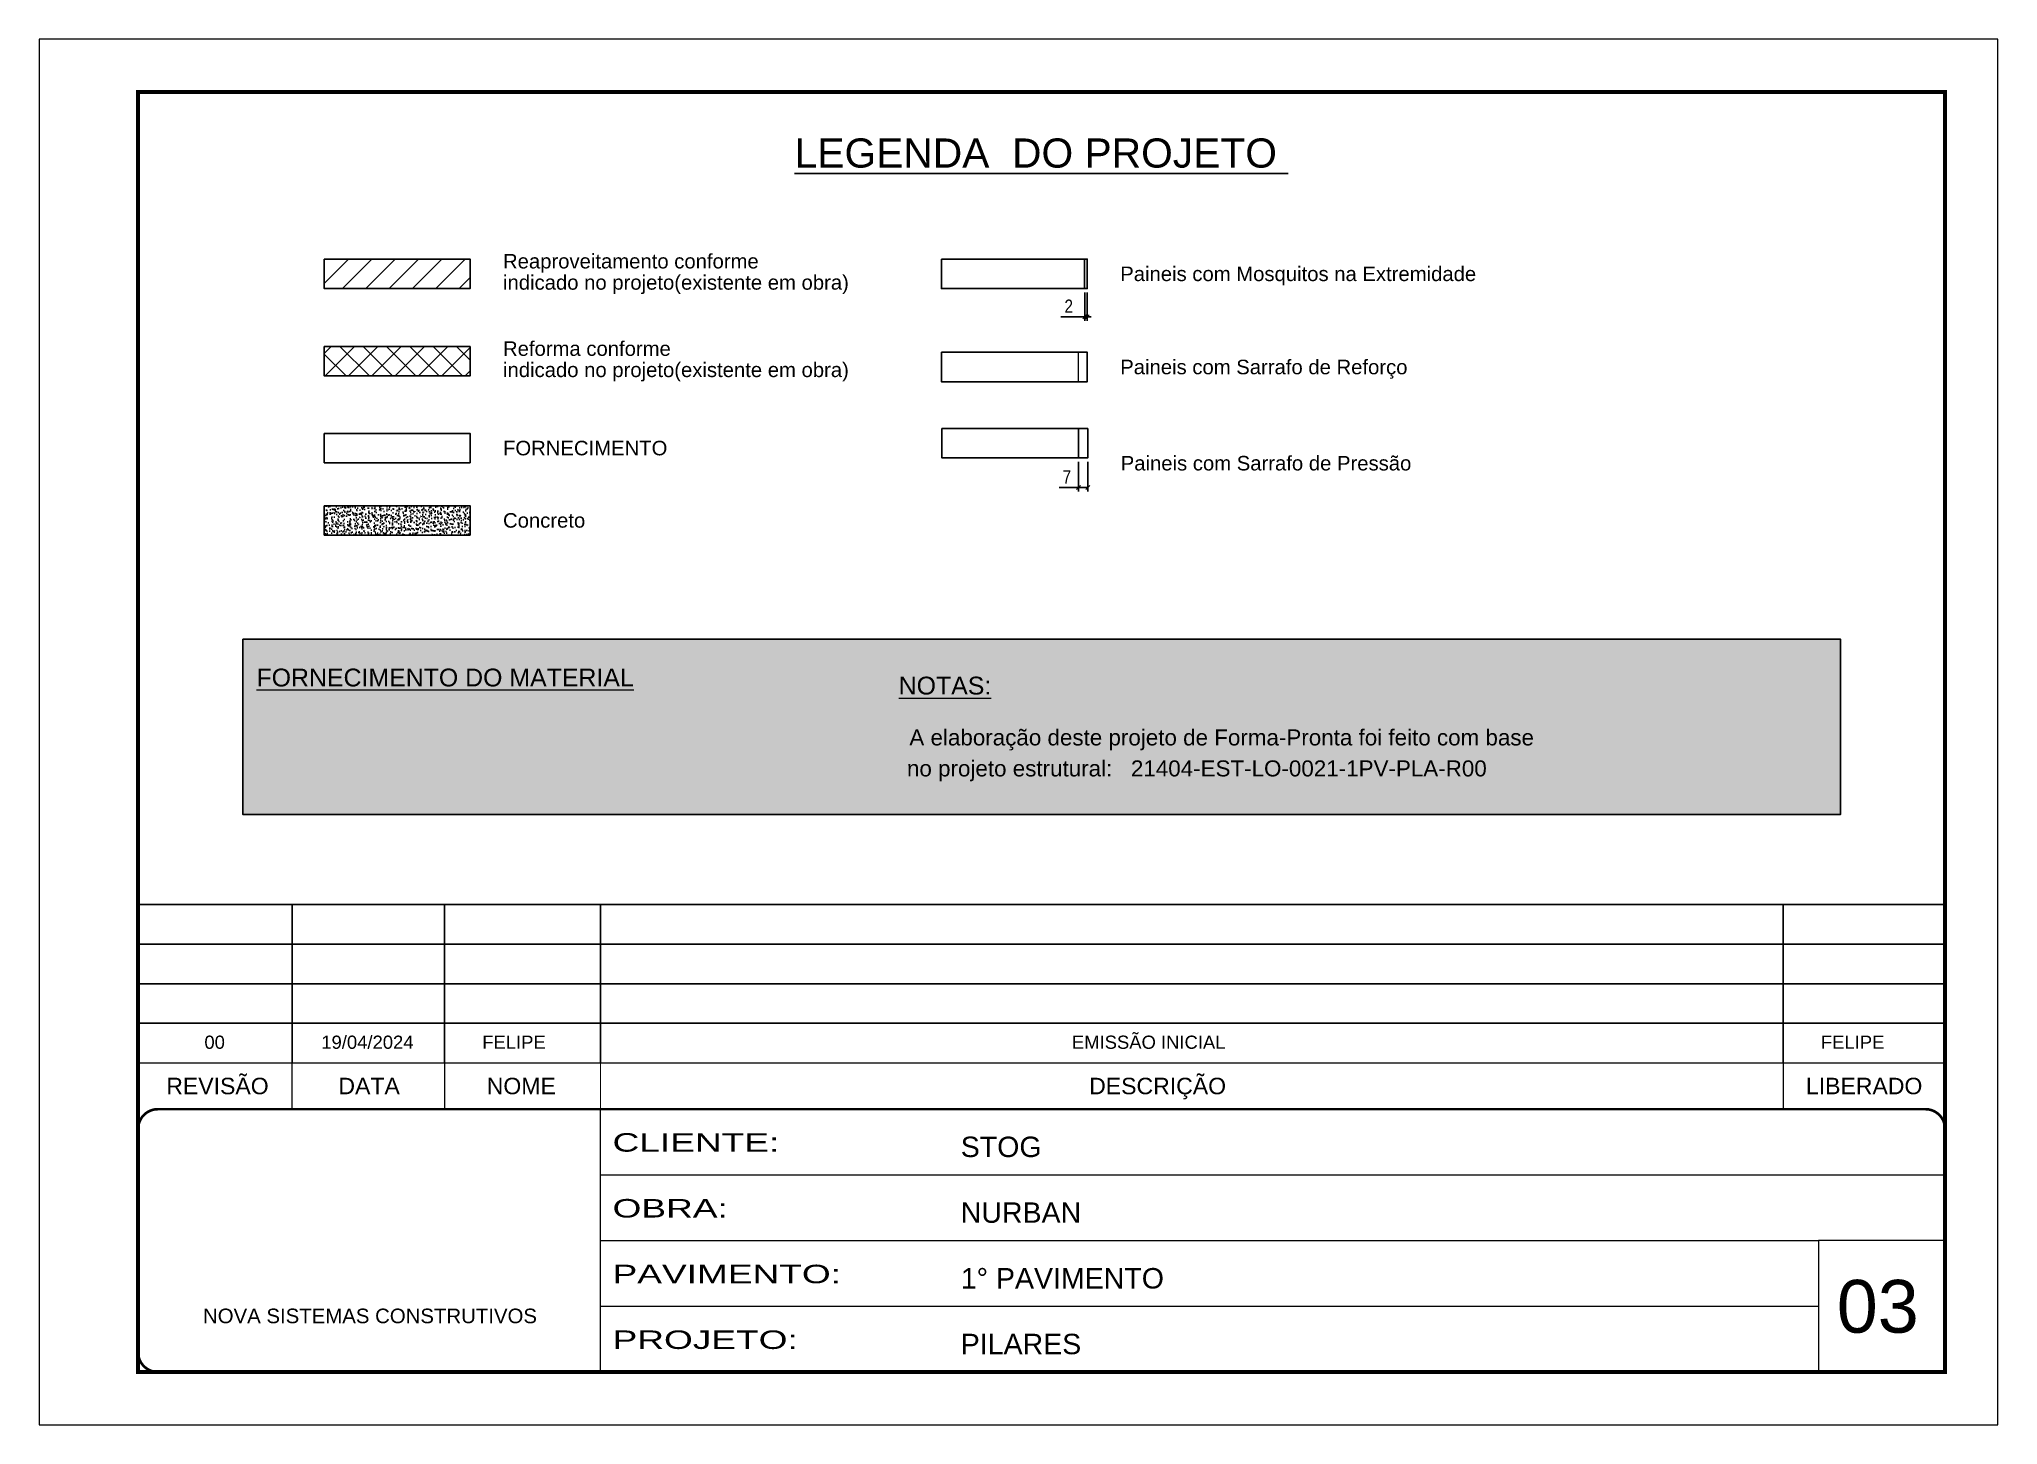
# Model space of a CAD drawing. Header units: millimetres. Extents: x 169816 to 178745, y 96537 to 113647.
# Drawn here: x 173000 to 174485, y 111469 to 112519 of the extents above; entities that cross this region are included whole.
import ezdxf
from ezdxf.enums import TextEntityAlignment as Align

# ---------------------------------------------------------------- set-up
doc = ezdxf.new("R2010")
doc.units = ezdxf.units.MM
for name, pattern in [('CONTINUO', [0]), ('DASHED', [0.75, 0.5, -0.25]), ('HIDDEN', [0.375, 0.25, -0.125])]:
    doc.linetypes.add(name, pattern=pattern)
for name, color, linetype, lineweight in [('CARIMBO', 255, 'Continuous', 9), ('Folhas', 255, 'Continuous', 9), ('Hachura', 251, 'Continuous', 9), ('SARRAFO DE PRESSAO', 251, 'DASHED', 9)]:
    doc.layers.add(name, color=color, linetype=linetype, lineweight=lineweight)
for name, color, linetype in [('COTA', 241, 'Continuous'), ('Cota Seção (2x)', 241, 'Continuous'), ('Painéis', 200, 'Continuous'), ('SARR_2.2x7', 40, 'Continuous')]:
    doc.layers.add(name, color=color, linetype=linetype)
doc.layers.add('Demarcação 2', color=7, linetype='Continuous', lineweight=9, true_color=0xe0e0e0)
doc.styles.add('ARIAL', font='arial.ttf')
doc.styles.add('COTA TECNICA-50', font='techl___.ttf', dxfattribs={"height": 10})
doc.styles.add('Tecnologia', font='')
doc.styles.get('Tecnologia').set_extended_font_data('Forgotten Futurist')
doc.dimstyles.new('COTA PAINEL-50', dxfattribs={"dimtxt": 10, "dimasz": 3, "dimexe": 3, "dimexo": 3, "dimgap": 3, "dimtad": 1, "dimdec": 1, "dimzin": 12, "dimdsep": 46, "dimtxsty": 'COTA TECNICA-50', "dimblk1": 'OBLIQUE', "dimblk2": 'OBLIQUE', "dimsah": 1, "dimcen": 0.9, "dimclrd": 4, "dimclre": 4, "dimclrt": 240, "dimadec": 1, "dimazin": 3, "dimtfac": 1, "dimtdec": 1, "dimtmove": 0, "dimatfit": 3, "dimfxl": 1, "dimtolj": 1, "dimtzin": 12, "dimarcsym": 0})

msp = doc.modelspace()

# ---------------------------------------------------------------- texts
at = {"color": 0, "linetype": 'Continuous', "ltscale": 5, "style": 'ARIAL'}
msp.add_text('%%ULEGENDA  DO PROJETO ', height=22.1184, dxfattribs=at).set_placement((173759.43, 112421.21), align=Align.CENTER)
at = {"style": 'ARIAL'}
for s, p in [('REVISÃO', (173134.7, 111725.27)), ('DATA', (173249.68, 111725.27)), ('NOME', (173365.04, 111725.27)), ('DESCRIÇÃO', (173847.49, 111725.27)), ('LIBERADO', (174383.16, 111725.27))]:
    msp.add_text(s, height=12.5, dxfattribs=at).set_placement(p, align=Align.MIDDLE_CENTER)
at = {"layer": 'CARIMBO', "style": 'ARIAL'}
for s, p in [('Reaproveitamento conforme ', (173351.19, 112350.3)), ('indicado no projeto(existente em obra)', (173351.19, 112334.21)), ('Paineis com Mosquitos na Extremidade', (173819.16, 112340.72)), ('Reforma conforme ', (173351.19, 112284.07)), ('indicado no projeto(existente em obra)', (173351.19, 112267.98)), ('Paineis com Sarrafo de Reforço', (173819.16, 112270.12)), ('FORNECIMENTO', (173351.19, 112208.69)), ('Paineis com Sarrafo de Pressão', (173819.52, 112197.23)), ('Concreto', (173351.19, 112153.88))]:
    msp.add_text(s, height=11, dxfattribs=at).set_placement(p, align=Align.MIDDLE_LEFT)
at = {"layer": 'CARIMBO', "color": 5, "style": 'ARIAL'}
for s, height, p in [('%%UFORNECIMENTO DO MATERIAL', 13.5, (173164.29, 112028.06)), ('%%UNOTAS:', 13.5, (173651.19, 112021.95)), ('  A elaboração deste projeto de Forma-Pronta foi feito com base', 12.15, (173649.84, 111983.34)), ('  no projeto estrutural:', 12.15, (173648.02, 111959.86))]:
    msp.add_text(s, height=height, dxfattribs=at).set_placement(p)
at = {"layer": 'CARIMBO', "color": 1, "style": 'ARIAL'}
msp.add_text('21404-EST-LO-0021-1PV-PLA-R00', height=12.15, dxfattribs=at).set_placement((173827.24, 111959.86))
at = {"layer": 'CARIMBO', "style": 'ARIAL'}
for s, p in [('00', (173124.79, 111753.45)), ('19/04/2024', (173213.43, 111753.45)), ('FELIPE', (173335.47, 111753.45)), ('EMISSÃO INICIAL', (173782.52, 111753.45)), ('FELIPE', (174350.39, 111753.45))]:
    msp.add_text(s, height=10, dxfattribs=at).set_placement(p)
at = {"layer": 'CARIMBO', "color": 7, "style": 'ARIAL'}
msp.add_text('03', height=40, dxfattribs=at).set_placement((174362.43, 111538.33))

# ---------------------------------------------------------------- blocks, each defined once
blk = doc.blocks.new('_Oblique')
at = {"color": 0, "linetype": 'ByBlock', "lineweight": -2}
blk.add_line((-0.5, -0.5), (0.5, 0.5), dxfattribs=at)
blk = doc.blocks.new('*D34')
at = {"layer": 'Cota Seção (2x)', "color": 4, "lineweight": -2, "transparency": 16777216}
for p, q in [((173792.2, 112326.6), (173792.2, 112305.2)), ((173794.2, 112326.6), (173794.2, 112305.2)), ((173792.2, 112308.2), (173774, 112308.2)), ((173794.2, 112308.2), (173792.2, 112308.2)), ((173794.2, 112308.2), (173797.2, 112308.2))]:
    blk.add_line(p, q, dxfattribs=at)
at = {"layer": 'Defpoints', "color": 0, "transparency": 16777216}
for p in [(173792.2, 112329.6), (173794.2, 112329.6), (173792.2, 112308.2)]:
    blk.add_point(p, dxfattribs=at)
at = {"layer": 'Cota Seção (2x)', "color": 4, "lineweight": -2, "transparency": 16777216, "xscale": 3, "yscale": 3, "zscale": 3}
blk.add_blockref('_Oblique', (173792.2, 112308.2), dxfattribs=at)
at = {"layer": 'Cota Seção (2x)', "color": 4, "lineweight": -2, "transparency": 16777216, "xscale": 3, "yscale": 3, "zscale": 3, "rotation": 180}
blk.add_blockref('_Oblique', (173794.2, 112308.2), dxfattribs=at)
at = {"layer": 'Cota Seção (2x)', "color": 240, "transparency": 16777216, "insert": (173780.1, 112316.2), "char_height": 10, "attachment_point": 5, "style": 'COTA TECNICA-50'}
blk.add_mtext('\\A1;2', dxfattribs=at)
blk = doc.blocks.new('*D35')
at = {"layer": 'Cota Seção (2x)', "color": 4, "lineweight": -2, "transparency": 16777216}
for p, q in [((173787.5, 112198.2), (173787.5, 112175.7)), ((173794.5, 112198.2), (173794.5, 112175.7)), ((173787.5, 112178.7), (173772.8, 112178.7)), ((173794.5, 112178.7), (173787.5, 112178.7))]:
    blk.add_line(p, q, dxfattribs=at)
at = {"layer": 'Defpoints', "color": 0, "transparency": 16777216}
for p in [(173787.5, 112201.2), (173794.5, 112201.2), (173787.5, 112178.7)]:
    blk.add_point(p, dxfattribs=at)
at = {"layer": 'Cota Seção (2x)', "color": 4, "lineweight": -2, "transparency": 16777216, "xscale": 3, "yscale": 3, "zscale": 3, "rotation": 180}
blk.add_blockref('_Oblique', (173787.5, 112178.7), dxfattribs=at)
at = {"layer": 'Cota Seção (2x)', "color": 4, "lineweight": -2, "transparency": 16777216, "xscale": 3, "yscale": 3, "zscale": 3}
blk.add_blockref('_Oblique', (173794.5, 112178.7), dxfattribs=at)
at = {"layer": 'Cota Seção (2x)', "color": 240, "transparency": 16777216, "insert": (173778.7, 112186.8), "char_height": 10, "attachment_point": 5, "style": 'COTA TECNICA-50'}
blk.add_mtext('\\A1;7', dxfattribs=at)
blk = doc.blocks.new('9999999999')
at = {"color": 30, "linetype": 'CONTINUO'}
for p, q in [((98564.6, 34230.2), (98564.6, 34429.4)), ((98564.6, 34379.6), (99584, 34379.6)), ((98564.6, 34329.8), (99488, 34329.8)), ((99584, 34329.8), (99488, 34329.8)), ((99488, 34329.8), (99488, 34230.2)), ((98564.6, 34280), (99488, 34280))]:
    blk.add_line(p, q, dxfattribs=at)
at = {"color": 30, "linetype": 'CONTINUO', "const_width": 2}
blk.add_lwpolyline([(99584, 34230.2), (99584, 34414.4, 0.414214), (99569, 34429.4), (98229, 34429.4, 0.414214), (98214, 34414.4), (98214, 34245.2, 0.414214), (98229, 34230.2), (99584, 34230.2)], format="xyb", dxfattribs=at)
at = {"layer": 'Folhas'}
blk.add_lwpolyline([(98139, 34190.2), (99624, 34190.2), (99624, 35240.2), (98139, 35240.2)], close=True, dxfattribs=at)
at = {"layer": 'Folhas', "color": 30, "const_width": 3}
blk.add_lwpolyline([(98214, 34230.2), (99584, 34230.2), (99584, 35200.2), (98214, 35200.2)], close=True, dxfattribs=at)
at = {"color": 7, "linetype": 'Continuous', "ltscale": 5, "style": 'ARIAL'}
for s, height, p in [('STOG', 15.48, (98837.7, 34393.1)), ('NURBAN', 15.48, (98837.7, 34343.3)), ('1° PAVIMENTO', 15.483, (98837.7, 34293.5)), ('NOVA SISTEMAS CONSTRUTIVOS', 11.059, (98263.2, 34267.2)), ('PILARES', 15.48, (98837.7, 34243.7))]:
    blk.add_text(s, height=height, dxfattribs=at).set_placement(p)
at = {"layer": 'Folhas', "color": 7, "style": 'Tecnologia', "width": 1.5}
for s, p in [('CLIENTE:', (98573.7, 34397.2)), ('OBRA:', (98573.7, 34347.3)), ('PAVIMENTO:', (98573.7, 34297.5)), ('PROJETO:', (98573.7, 34247.7))]:
    blk.add_text(s, height=14, dxfattribs=at).set_placement(p)

# ---------------------------------------------------------------- dimensions: what is measured, and where the dimension line sits
at = {"layer": 'Cota Seção (2x)', "color": 241}
for base, p1, p2, picture, middle in [((173792.16, 112308.18), (173794.16, 112329.6), (173792.16, 112329.6), '*D34', (173780.1, 112316.18)), ((173787.52, 112178.69), (173794.52, 112201.17), (173787.52, 112201.17), '*D35', (173778.66, 112186.76))]:
    dim = msp.add_linear_dim(base=base, p1=p1, p2=p2, dimstyle='COTA PAINEL-50', dxfattribs=at)
    dim.commit()
    dim.dimension.update_dxf_attribs({"geometry": picture, "text_midpoint": middle})

# ---------------------------------------------------------------- hatches: boundary and pattern name
at = {"layer": 'COTA', "linetype": 'ByBlock'}
h = msp.add_hatch(dxfattribs=at)
h.set_pattern_fill('AR-CONC', color=256, scale=0.9, style=0)
h.set_pattern_definition([(50, (74860.541, 77278.3233), (6.45534164, -0.56476921), [0.675, -7.425]), (355, (74860.541, 77278.323), (-1.248762, 6.7697292), [0.54, -5.94]), (100.4514445, (74861.079, 77278.276), (5.20657962, 6.20495992), [0.57366173, -6.310279]), (46.1842, (74860.541, 77280.123), (9.605172, -1.4896735), [1.0125, -11.1375]), (96.635635, (74861.3415, 77279.999), (8.4119575, 8.7670674), [0.8604931, -9.4654238]), (351.184164, (74860.541, 77280.123), (8.4119575, 8.7670674), [0.81, -8.91]), (21, (74861.441, 77279.6733), (5.37216347, -3.62357002), [0.675, -7.425]), (326, (74861.441, 77279.673), (2.189838, 6.5263504), [0.54, -5.94]), (71.451445, (74861.889, 77279.3714), (7.5620014, 2.90278038), [0.5736617, -6.310279]), (37.5, (74860.541, 77278.3233), (0.1094387, 2.996044684), [0, -5.868, 0, -6.03, 0, -5.9625]), (7.5, (74860.541, 77278.3233), (2.36762584, 3.54970541), [0, -3.438, 0, -5.733, 0, -2.2725]), (327.5, (74858.534, 77278.3233), (4.804401926, -0.202993846), [0, -2.25, 0, -7.02, 0, -9.315]), (317.5, (74857.634, 77278.3233), (5.24867552, 0.90094484), [0, -2.925, 0, -4.662, 0, -6.615])])
h.paths.add_polyline_path([(173326.19, 112142.76), (173326.19, 112165.01), (173215.62, 112165.01), (173215.62, 112142.76)])
at = {"layer": 'Demarcação 2'}
h = msp.add_hatch(color=8, dxfattribs=at)
h.set_gradient(color1=(112, 112, 112), one_color=1, tint=1, name='SPHERICAL')
h.paths.add_polyline_path([(173153.95, 112063.94), (174365.21, 112063.94), (174365.21, 111930.92), (173153.95, 111930.92)])
at = {"layer": 'Hachura', "linetype": 'ByBlock'}
h = msp.add_hatch(dxfattribs=at)
h.set_pattern_fill('ANSI31', color=256, scale=100)
h.set_pattern_definition([(45, (56065.491, 77278.323), (-8.8388348, 8.8388348), [])])
h.paths.add_polyline_path([(173326.19, 112351.85), (173215.62, 112351.85), (173215.62, 112329.6), (173326.19, 112329.6)])
h = msp.add_hatch(dxfattribs=at)
h.set_pattern_fill('ANSI37', color=256, scale=100)
h.set_pattern_definition([(45, (56065.491, 77278.323), (-8.8388348, 8.8388348), []), (135, (56065.491, 77278.323), (-8.8388348, -8.8388348), [])])
h.paths.add_polyline_path([(173326.19, 112285.62), (173215.62, 112285.62), (173215.62, 112263.36), (173326.19, 112263.36)])

# ---------------------------------------------------------------- linework, layer by layer
at = {"color": 30}
for p, q in [((173074.52, 111862.77), (174444.52, 111862.77)), ((173191.28, 111742.77), (173191.28, 111862.77)), ((173306.94, 111742.77), (173306.94, 111862.77)), ((173425.1, 111742.77), (173425.1, 111862.77)), ((174321.86, 111742.77), (174321.86, 111862.77)), ((173074.52, 111832.77), (174444.52, 111832.77)), ((173074.52, 111802.77), (174444.52, 111802.77)), ((173074.52, 111772.77), (174444.52, 111772.77))]:
    msp.add_line(p, q, dxfattribs=at)
msp.add_lwpolyline([(173153.95, 112063.94), (174365.21, 112063.94), (174365.21, 111930.92), (173153.95, 111930.92)], close=True, dxfattribs=at)
at = {"color": 30, "const_width": 1}
for points in [[(173074.52, 111742.77), (174444.52, 111742.77)], [(173191.28, 111742.77), (173191.28, 111707.77)], [(173306.94, 111742.77), (173306.94, 111707.77)], [(173425.1, 111742.77), (173425.1, 111707.77)], [(174321.86, 111742.77), (174321.86, 111707.77)]]:
    msp.add_lwpolyline(points, dxfattribs=at)
at = {"layer": 'COTA', "linetype": 'ByBlock'}
msp.add_lwpolyline([(173215.62, 112165.01), (173326.19, 112165.01), (173326.19, 112142.76), (173215.62, 112142.76)], close=True, dxfattribs=at)
at = {"layer": 'Painéis'}
msp.add_line((173792.16, 112351.85), (173792.16, 112329.6), dxfattribs=at)
for points in [[(173215.62, 112351.85), (173326.19, 112351.85), (173326.19, 112329.6), (173215.62, 112329.6)], [(173683.59, 112351.85), (173794.16, 112351.85), (173794.16, 112329.6), (173683.59, 112329.6)], [(173215.62, 112285.62), (173326.19, 112285.62), (173326.19, 112263.36), (173215.62, 112263.36)], [(173683.59, 112281.25), (173794.16, 112281.25), (173794.16, 112259), (173683.59, 112259)], [(173683.95, 112223.42), (173794.52, 112223.42), (173794.52, 112201.17), (173683.95, 112201.17)], [(173215.62, 112219.81), (173326.19, 112219.81), (173326.19, 112197.56), (173215.62, 112197.56)]]:
    msp.add_lwpolyline(points, close=True, dxfattribs=at)
at = {"layer": 'SARR_2.2x7', "linetype": 'HIDDEN'}
msp.add_line((173787.52, 112223.42), (173787.52, 112201.17), dxfattribs=at)
at = {"layer": 'SARRAFO DE PRESSAO'}
for p, q in [((173787.16, 112281.25), (173790.66, 112281.25)), ((173787.16, 112281.25), (173787.16, 112259)), ((173794.16, 112281.25), (173790.66, 112281.25)), ((173794.16, 112281.25), (173794.16, 112259)), ((173787.16, 112259), (173790.66, 112259)), ((173794.16, 112259), (173790.66, 112259))]:
    msp.add_line(p, q, dxfattribs=at)

# ---------------------------------------------------------------- block references
at = {"layer": 'SARRAFO DE PRESSAO', "color": 6, "linetype": 'ByBlock'}
msp.add_blockref('9999999999', (74860.54, 77278.32), dxfattribs=at)

msp.set_redraw_order([(e.dxf.handle, doc.entitydb.next_handle()) for e in msp.query("TEXT MTEXT ATTDEF DIMENSION ARC_DIMENSION")])  # texts and dimensions are drawn at this point

doc.saveas('drawing.dxf')
